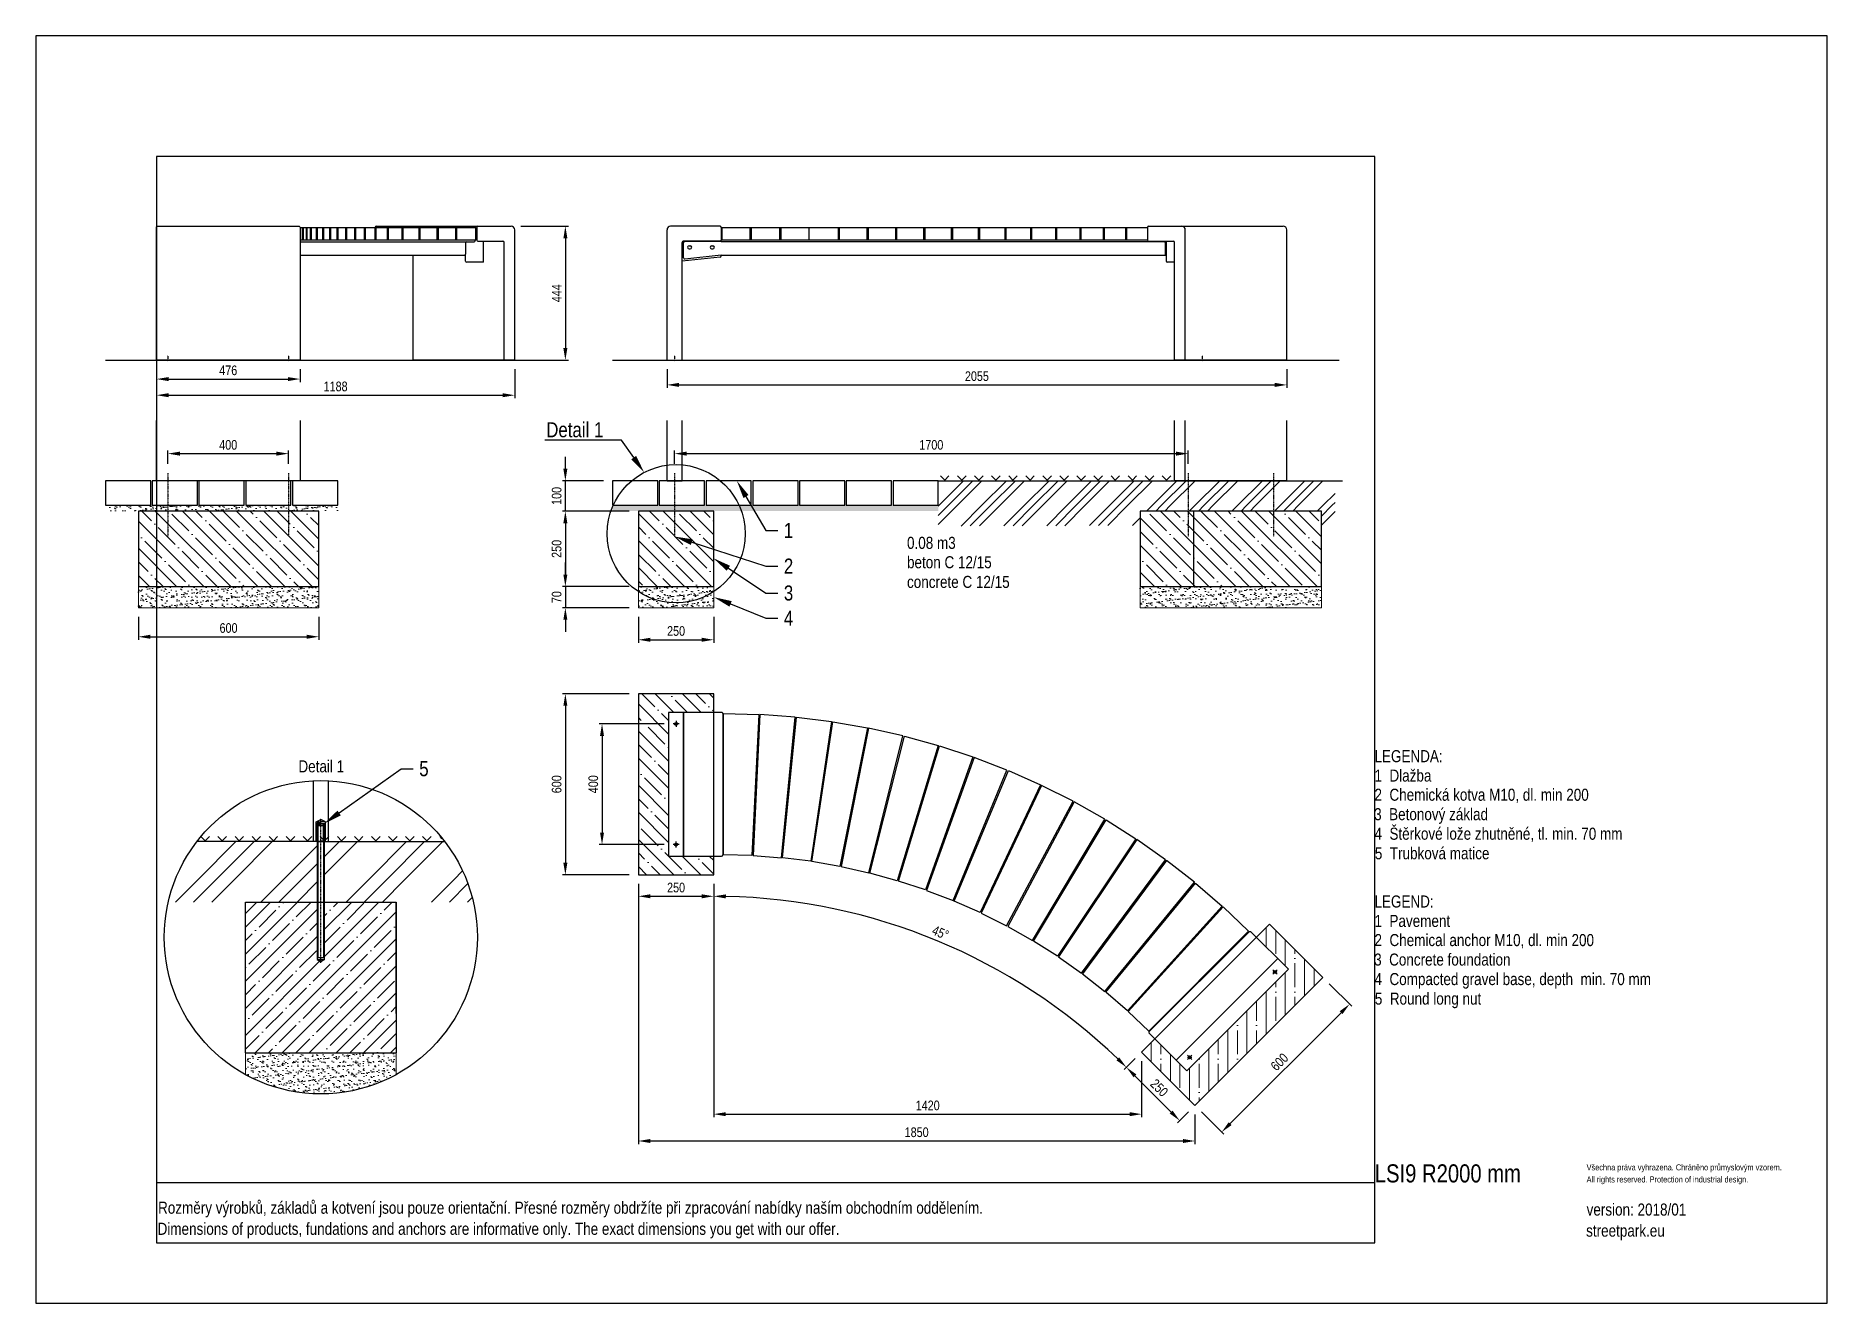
# Model space of a CAD drawing. Header units: millimetres. Extents: x 5064 to 11004, y 3085 to 7285.
import ezdxf
from ezdxf import colors
from ezdxf.entities.mleader import LeaderData, LeaderLine
from ezdxf.lldxf.tags import DXFTag
from ezdxf.math import Vec2, Vec3

# ---------------------------------------------------------------- set-up
doc = ezdxf.new("R2010")
doc.units = ezdxf.units.MM
doc.header["$LTSCALE"] = 0.3
doc.linetypes.add('DashDot', pattern=[15, 9, -3, 0, -3])
doc.layers.add('Nekreslit', color=6, linetype='Continuous', plot=False)
doc.layers.add('SRAFY', color=251, linetype='Continuous', lineweight=13)
doc.styles.add('SEACAD_Arial', font='arial.ttf', dxfattribs={"width": 0.8})
tags = doc.linetypes.add('CENTER2', pattern=[28.575, 19.05, -3.175, 3.175, -3.175]).pattern_tags.tags
tags[10:11] = [DXFTag(74, 4), DXFTag(75, 0), DXFTag(340, '0'), DXFTag(46, 0.0), DXFTag(50, 0.0), DXFTag(44, 0.0), DXFTag(45, 0.0)]
tags[8:9] = [DXFTag(74, 4), DXFTag(75, 0), DXFTag(340, '0'), DXFTag(46, 0.0), DXFTag(50, 0.0), DXFTag(44, 0.0), DXFTag(45, 0.0)]
tags[6:7] = [DXFTag(74, 4), DXFTag(75, 0), DXFTag(340, '0'), DXFTag(46, 0.0), DXFTag(50, 0.0), DXFTag(44, 0.0), DXFTag(45, 0.0)]
tags[4:5] = [DXFTag(74, 4), DXFTag(75, 0), DXFTag(340, '0'), DXFTag(46, 0.0), DXFTag(50, 0.0), DXFTag(44, 0.0), DXFTag(45, 0.0)]
tags = doc.linetypes.add('HIDDEN2', pattern=[4.7625, 3.175, -1.5875]).pattern_tags.tags
tags[6:7] = [DXFTag(74, 4), DXFTag(75, 0), DXFTag(340, '0'), DXFTag(46, 0.0), DXFTag(50, 0.0), DXFTag(44, 0.0), DXFTag(45, 0.0)]
tags[4:5] = [DXFTag(74, 4), DXFTag(75, 0), DXFTag(340, '0'), DXFTag(46, 0.0), DXFTag(50, 0.0), DXFTag(44, 0.0), DXFTag(45, 0.0)]
doc.dimstyles.new('ISO-25', dxfattribs={"dimtxt": 1.6, "dimasz": 2, "dimexe": 0.5, "dimexo": 1.5, "dimtad": 1, "dimdec": 0, "dimtxsty": 'SEACAD_Arial', "dimcen": 2, "dimadec": 0, "dimazin": 0, "dimtfac": 1, "dimtdec": 0, "dimtmove": 0, "dimatfit": 3, "dimfxl": 1, "dimarcsym": 0})
pattern_1 = [(37.5, (441.466, 200), (-0.800016, 24.47066), [0, -19.304, 0, -21.59, 0, -20.6375]), (7.5, (441.466, 200), (22.47616, 35.84126), [0, -10.414, 0, -17.399, 0, -6.6675]), (327.5, (425.845, 200), (39.54962, 0.07186), [0, -6.35, 0, -22.86, 0, -29.845]), (317.5, (425.845, 200), (38.17782, 11.14647), [0, -3.175, 0, -14.986, 0, -17.145])]

msp = doc.modelspace()

# ---------------------------------------------------------------- texts
at = {"style": 'SEACAD_Arial', "width": 0.8}
for s, height, p in [('0.08 m3', 40, (7953.2, 5585)), ('beton C 12/15', 40, (7953.2, 5520.8)), ('concrete C 12/15', 40, (7953.2, 5455.6)), ('LEGENDA:', 40, (9503.3, 4878.1)), ('1  Dlažba', 40, (9503.3, 4813.8)), ('2  Chemická kotva M10, dl. min 200', 40, (9503.3, 4750.3)), ('3  Betonový základ', 40, (9502.2, 4685.8)), ('4  Štěrkové lože zhutněné, tl. min. 70 mm', 40, (9503.3, 4621.1)), ('5  Trubková matice', 40, (9504.5, 4556.3)), ('LEGEND:', 40, (9503.3, 4396.4)), ('1  Pavement', 40, (9503.3, 4332.1)), ('2  Chemical anchor M10, dl. min 200', 40, (9503.3, 4268.6)), ('3  Concrete foundation', 40, (9502.2, 4204)), ('4  Compacted gravel base, depth  min. 70 mm', 40, (9503.3, 4139.3)), ('5  Round long nut', 40, (9504.5, 4074.6)), ('LSI9 R2000 mm ', 60, (9504.4, 3485.3)), ('Všechna práva vyhrazena. Chráněno průmyslovým vzorem.', 20, (10206.7, 3525.3)), ('All rights reserved. Protection of industrial design.', 20, (10206.7, 3485.3)), ('Rozměry výrobků, základů a kotvení jsou pouze orientační. Přesné rozměry obdržíte při zpracování nabídky naším obchodním oddělením.', 39.9982, (5469.8, 3381.6)), ('version: 2018/01', 40, (10206.7, 3375.5)), ('Dimensions of products, fundations and anchors are informative only. The exact dimensions you get with our offer.', 39.9982, (5468.2, 3311.7)), ('streetpark.eu', 40, (10205.1, 3305.6))]:
    msp.add_text(s, height=height, dxfattribs=at).set_placement(p)
at = {"insert": (5935.2, 4884.4), "char_height": 40, "attachment_point": 1, "style": 'SEACAD_Arial'}
msp.add_mtext_dynamic_manual_height_columns('Detail 1', width=226.121, gutter_width=200, heights=[0], dxfattribs=at)

# ---------------------------------------------------------------- blocks, each defined once
blk = doc.blocks.new('*D138')
at = {"color": 0, "lineweight": -2, "transparency": 16777216}
for p, q in [((7182.4, 5866.5), (7182.4, 5910.7)), ((7222.4, 5900.7), (8845.3, 5900.7)), ((8885.3, 5866.5), (8885.3, 5910.7))]:
    blk.add_line(p, q, dxfattribs=at)
at = {"color": 0, "transparency": 16777216}
for points in [[(7222.4, 5907.4), (7222.4, 5894), (7182.4, 5900.7)], [(8845.3, 5907.4), (8845.3, 5894), (8885.3, 5900.7)]]:
    blk.add_solid(points, dxfattribs=at)
at = {"layer": 'Defpoints', "color": 0, "transparency": 16777216}
for p in [(8885.3, 5900.7), (7182.4, 5836.5), (8885.3, 5836.5)]:
    blk.add_point(p, dxfattribs=at)
at = {"color": 0, "transparency": 16777216, "insert": (8033.8, 5929.6), "char_height": 32, "attachment_point": 5, "style": 'SEACAD_Arial'}
blk.add_mtext('1700', dxfattribs=at)
blk = doc.blocks.new('*D136')
at = {"color": 0, "lineweight": -2, "transparency": 16777216}
for p, q in [((7032.4, 5710.1), (6810.3, 5710.1)), ((6820.3, 5670.1), (6820.3, 5500.1)), ((7032.4, 5460.1), (6810.3, 5460.1))]:
    blk.add_line(p, q, dxfattribs=at)
at = {"color": 0, "transparency": 16777216}
for points in [[(6813.7, 5670.1), (6827, 5670.1), (6820.3, 5710.1)], [(6813.7, 5500.1), (6827, 5500.1), (6820.3, 5460.1)]]:
    blk.add_solid(points, dxfattribs=at)
at = {"layer": 'Defpoints', "color": 0, "transparency": 16777216}
for p in [(7062.4, 5710.1), (6820.3, 5460.1), (7062.4, 5460.1)]:
    blk.add_point(p, dxfattribs=at)
at = {"color": 0, "transparency": 16777216, "insert": (6791.5, 5585.1), "char_height": 32, "attachment_point": 5, "rotation": 90, "style": 'SEACAD_Arial'}
blk.add_mtext('250', dxfattribs=at)
blk = doc.blocks.new('*D137')
at = {"color": 0, "lineweight": -2, "transparency": 16777216}
for p, q in [((6820.3, 5500.1), (6820.3, 5540.1)), ((7032.4, 5460.1), (6810.3, 5460.1)), ((6820.3, 5460.1), (6820.3, 5390.1)), ((7032.4, 5390.1), (6810.3, 5390.1)), ((6820.3, 5350.1), (6820.3, 5310.1))]:
    blk.add_line(p, q, dxfattribs=at)
at = {"color": 0, "transparency": 16777216}
for points in [[(6813.7, 5500.1), (6827, 5500.1), (6820.3, 5460.1)], [(6813.7, 5350.1), (6827, 5350.1), (6820.3, 5390.1)]]:
    blk.add_solid(points, dxfattribs=at)
at = {"layer": 'Defpoints', "color": 0, "transparency": 16777216}
for p in [(7062.4, 5460.1), (6820.3, 5390.1), (7062.4, 5390.1)]:
    blk.add_point(p, dxfattribs=at)
at = {"color": 0, "transparency": 16777216, "insert": (6791.5, 5425.1), "char_height": 32, "attachment_point": 5, "rotation": 90, "style": 'SEACAD_Arial'}
blk.add_mtext('70', dxfattribs=at)
blk = doc.blocks.new('*D139')
at = {"color": 0, "lineweight": -2, "transparency": 16777216}
for p, q in [((5404.4, 5360.1), (5404.4, 5283.8)), ((6002.5, 5360.1), (6002.5, 5283.8)), ((5444.4, 5293.8), (5962.5, 5293.8))]:
    blk.add_line(p, q, dxfattribs=at)
at = {"color": 0, "transparency": 16777216}
for points in [[(5444.4, 5300.5), (5444.4, 5287.1), (5404.4, 5293.8)], [(5962.5, 5300.5), (5962.5, 5287.1), (6002.5, 5293.8)]]:
    blk.add_solid(points, dxfattribs=at)
at = {"layer": 'Defpoints', "color": 0, "transparency": 16777216}
for p in [(5404.4, 5390.1), (6002.5, 5390.1), (6002.5, 5293.8)]:
    blk.add_point(p, dxfattribs=at)
at = {"color": 0, "transparency": 16777216, "insert": (5703.5, 5322.6), "char_height": 32, "attachment_point": 5, "style": 'SEACAD_Arial'}
blk.add_mtext('600', dxfattribs=at)
blk = doc.blocks.new('*D140')
at = {"color": 0, "lineweight": -2, "transparency": 16777216}
for p, q in [((7062.4, 5360.1), (7062.4, 5273.8)), ((7312.4, 5360.1), (7312.4, 5273.8)), ((7102.4, 5283.8), (7272.4, 5283.8))]:
    blk.add_line(p, q, dxfattribs=at)
at = {"color": 0, "transparency": 16777216}
for points in [[(7102.4, 5290.5), (7102.4, 5277.1), (7062.4, 5283.8)], [(7272.4, 5290.5), (7272.4, 5277.1), (7312.4, 5283.8)]]:
    blk.add_solid(points, dxfattribs=at)
at = {"layer": 'Defpoints', "color": 0, "transparency": 16777216}
for p in [(7062.4, 5390.1), (7312.4, 5390.1), (7312.4, 5283.8)]:
    blk.add_point(p, dxfattribs=at)
at = {"color": 0, "transparency": 16777216, "insert": (7187.4, 5312.7), "char_height": 32, "attachment_point": 5, "style": 'SEACAD_Arial'}
blk.add_mtext('250', dxfattribs=at)
blk = doc.blocks.new('*D133')
at = {"color": 0, "lineweight": -2, "transparency": 16777216}
for p, q in [((6820.3, 5850.5), (6820.3, 5890.5)), ((6946.9, 5810.5), (6810.3, 5810.5)), ((6820.3, 5710.4), (6820.3, 5810.5)), ((7032.4, 5710.4), (6810.3, 5710.4)), ((6820.3, 5670.4), (6820.3, 5630.4))]:
    blk.add_line(p, q, dxfattribs=at)
at = {"color": 0, "transparency": 16777216}
for points in [[(6813.7, 5850.5), (6827, 5850.5), (6820.3, 5810.5)], [(6813.7, 5670.4), (6827, 5670.4), (6820.3, 5710.4)]]:
    blk.add_solid(points, dxfattribs=at)
at = {"layer": 'Defpoints', "color": 0, "transparency": 16777216}
for p in [(6820.3, 5810.5), (6976.9, 5810.5), (7062.4, 5710.4)]:
    blk.add_point(p, dxfattribs=at)
at = {"color": 0, "transparency": 16777216, "insert": (6791.5, 5760.5), "char_height": 32, "attachment_point": 5, "rotation": 90, "style": 'SEACAD_Arial'}
blk.add_mtext('100', dxfattribs=at)
blk = doc.blocks.new('*D134')
at = {"color": 0, "lineweight": -2, "transparency": 16777216}
for p, q in [((7157.4, 6180.4), (7157.4, 6118.5)), ((9212.7, 6180.5), (9212.7, 6118.5)), ((7197.4, 6128.5), (9172.7, 6128.5))]:
    blk.add_line(p, q, dxfattribs=at)
at = {"color": 0, "transparency": 16777216}
for points in [[(7197.4, 6135.2), (7197.4, 6121.8), (7157.4, 6128.5)], [(9172.7, 6135.2), (9172.7, 6121.8), (9212.7, 6128.5)]]:
    blk.add_solid(points, dxfattribs=at)
at = {"layer": 'Defpoints', "color": 0, "transparency": 16777216}
for p in [(7157.4, 6210.4), (9212.7, 6210.5), (9212.7, 6128.5)]:
    blk.add_point(p, dxfattribs=at)
at = {"color": 0, "transparency": 16777216, "insert": (8185, 6157.3), "char_height": 32, "attachment_point": 5, "style": 'SEACAD_Arial'}
blk.add_mtext('2055', dxfattribs=at)
blk = doc.blocks.new('*D143')
at = {"color": 0, "lineweight": -2, "transparency": 16777216}
for p, q in [((5502.4, 5866.4), (5502.4, 5910.7)), ((5542.4, 5900.7), (5862.4, 5900.7)), ((5902.4, 5866.4), (5902.4, 5910.7))]:
    blk.add_line(p, q, dxfattribs=at)
at = {"color": 0, "transparency": 16777216}
for points in [[(5542.4, 5907.4), (5542.4, 5894), (5502.4, 5900.7)], [(5862.4, 5907.4), (5862.4, 5894), (5902.4, 5900.7)]]:
    blk.add_solid(points, dxfattribs=at)
at = {"layer": 'Defpoints', "color": 0, "transparency": 16777216}
for p in [(5902.4, 5900.7), (5502.4, 5836.4), (5902.4, 5836.4)]:
    blk.add_point(p, dxfattribs=at)
at = {"color": 0, "transparency": 16777216, "insert": (5702.4, 5929.5), "char_height": 32, "attachment_point": 5, "style": 'SEACAD_Arial'}
blk.add_mtext('400', dxfattribs=at)
blk = doc.blocks.new('*D176')
at = {"color": 0, "lineweight": -2, "transparency": 16777216}
for p, q in [((5464.4, 6180.4), (5464.4, 6137.8)), ((5940.4, 6180.4), (5940.4, 6137.8)), ((5504.4, 6147.8), (5900.4, 6147.8))]:
    blk.add_line(p, q, dxfattribs=at)
at = {"color": 0, "transparency": 16777216}
for points in [[(5504.4, 6154.4), (5504.4, 6141.1), (5464.4, 6147.8)], [(5900.4, 6154.4), (5900.4, 6141.1), (5940.4, 6147.8)]]:
    blk.add_solid(points, dxfattribs=at)
at = {"layer": 'Defpoints', "color": 0, "transparency": 16777216}
for p in [(5464.4, 6210.4), (5940.4, 6210.4), (5940.4, 6147.8)]:
    blk.add_point(p, dxfattribs=at)
at = {"color": 0, "transparency": 16777216, "insert": (5702.4, 6176.6), "char_height": 32, "attachment_point": 5, "style": 'SEACAD_Arial'}
blk.add_mtext('476', dxfattribs=at)
blk = doc.blocks.new('*D177')
at = {"color": 0, "lineweight": -2, "transparency": 16777216}
for p, q in [((5464.4, 6180.4), (5464.4, 6084.3)), ((6652.4, 6180.4), (6652.4, 6084.3)), ((5504.4, 6094.3), (6612.4, 6094.3))]:
    blk.add_line(p, q, dxfattribs=at)
at = {"color": 0, "transparency": 16777216}
for points in [[(5504.4, 6101), (5504.4, 6087.7), (5464.4, 6094.3)], [(6612.4, 6101), (6612.4, 6087.7), (6652.4, 6094.3)]]:
    blk.add_solid(points, dxfattribs=at)
at = {"layer": 'Defpoints', "color": 0, "transparency": 16777216}
for p in [(5464.4, 6210.4), (6652.4, 6210.4), (6652.4, 6094.3)]:
    blk.add_point(p, dxfattribs=at)
at = {"color": 0, "transparency": 16777216, "insert": (6058.4, 6123.2), "char_height": 32, "attachment_point": 5, "style": 'SEACAD_Arial'}
blk.add_mtext('1188', dxfattribs=at)
blk = doc.blocks.new('*D178')
at = {"color": 0, "lineweight": -2, "transparency": 16777216}
for p, q in [((6673, 6654.1), (6830.3, 6654.1)), ((6820.3, 6614.1), (6820.3, 6250.4)), ((6682.4, 6210.4), (6830.3, 6210.4))]:
    blk.add_line(p, q, dxfattribs=at)
at = {"color": 0, "transparency": 16777216}
for points in [[(6813.7, 6614.1), (6827, 6614.1), (6820.3, 6654.1)], [(6813.7, 6250.4), (6827, 6250.4), (6820.3, 6210.4)]]:
    blk.add_solid(points, dxfattribs=at)
at = {"layer": 'Defpoints', "color": 0, "transparency": 16777216}
for p in [(6643, 6654.1), (6652.4, 6210.4), (6820.3, 6210.4)]:
    blk.add_point(p, dxfattribs=at)
at = {"color": 0, "transparency": 16777216, "insert": (6791.8, 6432.3), "char_height": 32, "attachment_point": 5, "rotation": 90, "style": 'SEACAD_Arial'}
blk.add_mtext('444', dxfattribs=at)
blk = doc.blocks.new('*D179')
at = {"color": 0, "lineweight": -2, "transparency": 16777216}
for p, q in [((7312.4, 4475), (7312.4, 4423.7)), ((8710, 3896.1), (8673.7, 3859.8))]:
    blk.add_line(p, q, dxfattribs=at)
blk.add_arc((7312.4, 2498.6), 1935.1, 46.18438, 88.81563, dxfattribs=at)
at = {"color": 0, "transparency": 16777216}
for points in [[(7352.4, 4426.6), (7352.5, 4439.9), (7312.4, 4433.7)], [(8656.8, 3899.6), (8647.5, 3890.1), (8680.8, 3866.9)]]:
    blk.add_solid(points, dxfattribs=at)
at = {"layer": 'Defpoints', "color": 0, "transparency": 16777216}
for p in [(7312.4, 5105), (7312.4, 4505), (9155.5, 4341.6), (8280, 4174.4), (8731.2, 3917.3)]:
    blk.add_point(p, dxfattribs=at)
at = {"color": 0, "transparency": 16777216, "insert": (8064, 4312.9), "char_height": 32, "attachment_point": 5, "rotation": 337.50001, "style": 'SEACAD_Arial'}
blk.add_mtext('45°', dxfattribs=at)
blk = doc.blocks.new('*D181')
at = {"color": 0, "lineweight": -2, "transparency": 16777216}
for p, q in [((7062.4, 4475), (7062.4, 4423.7)), ((7312.4, 4475), (7312.4, 4423.7)), ((7102.4, 4433.7), (7272.4, 4433.7))]:
    blk.add_line(p, q, dxfattribs=at)
at = {"color": 0, "transparency": 16777216}
for points in [[(7102.4, 4440.3), (7102.4, 4427), (7062.4, 4433.7)], [(7272.4, 4440.3), (7272.4, 4427), (7312.4, 4433.7)]]:
    blk.add_solid(points, dxfattribs=at)
at = {"layer": 'Defpoints', "color": 0, "transparency": 16777216}
for p in [(7062.4, 4505), (7312.4, 4505), (7312.4, 4433.7)]:
    blk.add_point(p, dxfattribs=at)
at = {"color": 0, "transparency": 16777216, "insert": (7187.4, 4462.5), "char_height": 32, "attachment_point": 5, "style": 'SEACAD_Arial'}
blk.add_mtext('250', dxfattribs=at)
blk = doc.blocks.new('*D182')
at = {"color": 0, "lineweight": -2, "transparency": 16777216}
for p, q in [((8710, 3896.1), (8673.7, 3859.8)), ((8709, 3838.6), (8829.2, 3718.4)), ((8886.8, 3719.3), (8850.5, 3683))]:
    blk.add_line(p, q, dxfattribs=at)
at = {"color": 0, "transparency": 16777216}
for points in [[(8713.8, 3843.3), (8704.3, 3833.9), (8680.8, 3866.9)], [(8834, 3723.1), (8824.5, 3713.7), (8857.5, 3690.1)]]:
    blk.add_solid(points, dxfattribs=at)
at = {"layer": 'Defpoints', "color": 0, "transparency": 16777216}
for p in [(8731.2, 3917.3), (8857.5, 3690.1), (8908, 3740.5)]:
    blk.add_point(p, dxfattribs=at)
at = {"color": 0, "transparency": 16777216, "insert": (8789.5, 3798.9), "char_height": 32, "attachment_point": 5, "rotation": 315.00001, "style": 'SEACAD_Arial'}
blk.add_mtext('250', dxfattribs=at)
blk = doc.blocks.new('*D183')
at = {"color": 0, "lineweight": -2, "transparency": 16777216}
for p, q in [((7062.4, 4475), (7062.4, 3612.7)), ((8908, 3710.5), (8908, 3612.7)), ((7102.4, 3622.7), (8868, 3622.7))]:
    blk.add_line(p, q, dxfattribs=at)
at = {"color": 0, "transparency": 16777216}
for points in [[(7102.4, 3629.4), (7102.4, 3616), (7062.4, 3622.7)], [(8868, 3629.4), (8868, 3616), (8908, 3622.7)]]:
    blk.add_solid(points, dxfattribs=at)
at = {"layer": 'Defpoints', "color": 0, "transparency": 16777216}
for p in [(7062.4, 4505), (8908, 3740.5), (8908, 3622.7)]:
    blk.add_point(p, dxfattribs=at)
at = {"color": 0, "transparency": 16777216, "insert": (7985.2, 3651.5), "char_height": 32, "attachment_point": 5, "style": 'SEACAD_Arial'}
blk.add_mtext('1850', dxfattribs=at)
blk = doc.blocks.new('*D184')
at = {"color": 0, "lineweight": -2, "transparency": 16777216}
for p, q in [((7312.4, 4475), (7312.4, 3701.6)), ((8731.2, 3887.3), (8731.2, 3701.6)), ((7352.4, 3711.6), (8691.2, 3711.6))]:
    blk.add_line(p, q, dxfattribs=at)
at = {"color": 0, "transparency": 16777216}
for points in [[(7352.4, 3718.2), (7352.4, 3704.9), (7312.4, 3711.6)], [(8691.2, 3718.2), (8691.2, 3704.9), (8731.2, 3711.6)]]:
    blk.add_solid(points, dxfattribs=at)
at = {"layer": 'Defpoints', "color": 0, "transparency": 16777216}
for p in [(7312.4, 4505), (8731.2, 3917.3), (8731.2, 3711.6)]:
    blk.add_point(p, dxfattribs=at)
at = {"color": 0, "transparency": 16777216, "insert": (8021.8, 3740.4), "char_height": 32, "attachment_point": 5, "style": 'SEACAD_Arial'}
blk.add_mtext('1420', dxfattribs=at)
blk = doc.blocks.new('*D185')
at = {"color": 0, "lineweight": -2, "transparency": 16777216}
for p, q in [((9353.4, 4143.6), (9427.9, 4069.2)), ((9024.8, 3680.2), (9392.5, 4047.9)), ((8929.2, 3719.3), (9003.6, 3644.9))]:
    blk.add_line(p, q, dxfattribs=at)
at = {"color": 0, "transparency": 16777216}
for points in [[(9387.8, 4052.7), (9397.2, 4043.2), (9420.8, 4076.2)], [(9020.1, 3685), (9029.5, 3675.5), (8996.5, 3652)]]:
    blk.add_solid(points, dxfattribs=at)
at = {"layer": 'Defpoints', "color": 0, "transparency": 16777216}
for p in [(9332.2, 4164.8), (9420.8, 4076.2), (8908, 3740.5)]:
    blk.add_point(p, dxfattribs=at)
at = {"color": 0, "transparency": 16777216, "insert": (9188.3, 3884.5), "char_height": 32, "attachment_point": 5, "rotation": 45.00001, "style": 'SEACAD_Arial'}
blk.add_mtext('600', dxfattribs=at)
blk = doc.blocks.new('*D186')
at = {"color": 0, "lineweight": -2, "transparency": 16777216}
for p, q in [((7032.4, 5105), (6810.3, 5105)), ((6820.3, 5065), (6820.3, 4545)), ((7032.4, 4505), (6810.3, 4505))]:
    blk.add_line(p, q, dxfattribs=at)
at = {"color": 0, "transparency": 16777216}
for points in [[(6813.7, 5065), (6827, 5065), (6820.3, 5105)], [(6813.7, 4545), (6827, 4545), (6820.3, 4505)]]:
    blk.add_solid(points, dxfattribs=at)
at = {"layer": 'Defpoints', "color": 0, "transparency": 16777216}
for p in [(7062.4, 5105), (6820.3, 4505), (7062.4, 4505)]:
    blk.add_point(p, dxfattribs=at)
at = {"color": 0, "transparency": 16777216, "insert": (6791.5, 4805), "char_height": 32, "attachment_point": 5, "rotation": 90, "style": 'SEACAD_Arial'}
blk.add_mtext('600', dxfattribs=at)
blk = doc.blocks.new('*D187')
at = {"color": 0, "lineweight": -2, "transparency": 16777216}
for p, q in [((7147.4, 5005), (6931.9, 5005)), ((6941.9, 4965), (6941.9, 4645)), ((7147.4, 4605), (6931.9, 4605))]:
    blk.add_line(p, q, dxfattribs=at)
at = {"color": 0, "transparency": 16777216}
for points in [[(6935.2, 4965), (6948.5, 4965), (6941.9, 5005)], [(6935.2, 4645), (6948.5, 4645), (6941.9, 4605)]]:
    blk.add_solid(points, dxfattribs=at)
at = {"layer": 'Defpoints', "color": 0, "transparency": 16777216}
for p in [(7177.4, 5005), (6941.9, 4605), (7177.4, 4605)]:
    blk.add_point(p, dxfattribs=at)
at = {"color": 0, "transparency": 16777216, "insert": (6913, 4805), "char_height": 32, "attachment_point": 5, "rotation": 90, "style": 'SEACAD_Arial'}
blk.add_mtext('400', dxfattribs=at)

# ---------------------------------------------------------------- dimensions: what is measured, and where the dimension line sits
for base, p1, p2, picture, middle in [((6820.3, 6210.4), (6643, 6654.1), (6652.4, 6210.4), '*D178', (6791.8, 6432.3)), ((6820.3, 5810.5), (7062.4, 5710.4), (6976.9, 5810.5), '*D133', (6791.5, 5760.5))]:
    dim = msp.add_linear_dim(base=base, p1=p1, p2=p2, angle=90, dimstyle='ISO-25')
    dim.commit()
    dim.dimension.update_dxf_attribs({"geometry": picture, "text_midpoint": middle})
for base, p1, p2, picture, middle in [((5940.4, 6147.8), (5464.4, 6210.4), (5940.4, 6210.4), '*D176', (5702.4, 6176.6)), ((6652.4, 6094.3), (5464.4, 6210.4), (6652.4, 6210.4), '*D177', (6058.4, 6123.2)), ((9212.7, 6128.5), (7157.4, 6210.4), (9212.7, 6210.5), '*D134', (8185, 6157.3)), ((7312.4, 4433.7), (7062.4, 4505), (7312.4, 4505), '*D181', (7187.4, 4462.5))]:
    dim = msp.add_linear_dim(base=base, p1=p1, p2=p2, dimstyle='ISO-25')
    dim.commit()
    dim.dimension.update_dxf_attribs({"geometry": picture, "text_midpoint": middle})
dim = msp.add_linear_dim(base=(5902.4, 5900.7), p1=(5502.4, 5836.4), p2=(5902.4, 5836.4), dimstyle='ISO-25', override={"dimrnd": 10})
dim.commit()
dim.dimension.update_dxf_attribs({"geometry": '*D143', "text_midpoint": (5702.4, 5900.7), "dimtype": 160})
for base, p1, p2, override, picture, middle in [((8885.3, 5900.7), (7182.4, 5836.5), (8885.3, 5836.5), {"dimscale": 0, "dimrnd": 10}, '*D138', (8033.8, 5929.6)), ((6002.5, 5293.8), (5404.4, 5390.1), (6002.5, 5390.1), {"dimscale": 0, "dimrnd": 10, "dimtix": 0, "dimtofl": 1, "dimtmove": 0, "dimatfit": 3}, '*D139', (5703.5, 5322.6)), ((7312.4, 5283.8), (7062.4, 5390.1), (7312.4, 5390.1), {"dimscale": 0, "dimtix": 0, "dimtofl": 1, "dimtmove": 0, "dimatfit": 3}, '*D140', (7187.4, 5312.7)), ((8908, 3622.7), (7062.4, 4505), (8908, 3740.5), {"dimrnd": 10}, '*D183', (7985.2, 3651.5)), ((8731.2, 3711.6), (7312.4, 4505), (8731.2, 3917.3), {"dimrnd": 10}, '*D184', (8021.8, 3740.4))]:
    dim = msp.add_linear_dim(base=base, p1=p1, p2=p2, dimstyle='ISO-25', override=override)
    dim.commit()
    dim.dimension.update_dxf_attribs({"geometry": picture, "text_midpoint": middle})
for base, p1, p2, override, picture, middle in [((6820.3, 5460.1), (7062.4, 5710.1), (7062.4, 5460.1), {"dimscale": 0}, '*D136', (6791.5, 5585.1)), ((6820.3, 5390.1), (7062.4, 5460.1), (7062.4, 5390.1), {"dimscale": 0, "dimtmove": 1}, '*D137', (6791.5, 5425.1))]:
    dim = msp.add_linear_dim(base=base, p1=p1, p2=p2, angle=90, dimstyle='ISO-25', override=override)
    dim.commit()
    dim.dimension.update_dxf_attribs({"geometry": picture, "text_midpoint": middle})
for p1, p2, distance, picture, middle in [((7062.4, 5105), (7062.4, 4505), -242.1, '*D186', (6791.5, 4805)), ((7177.4, 5005), (7177.4, 4605), -235.6, '*D187', (6913, 4805)), ((8908, 3740.5), (9332.2, 4164.8), -125.3, '*D185', (9188.3, 3884.5)), ((8731.2, 3917.3), (8908, 3740.5), -71.3, '*D182', (8789.5, 3798.9))]:
    dim = msp.add_aligned_dim(p1=p1, p2=p2, distance=distance, dimstyle='ISO-25')
    dim.commit()
    dim.dimension.update_dxf_attribs({"geometry": picture, "text_midpoint": middle})
dim = msp.add_angular_dim_2l(base=(8280, 4174.4), line1=((8731.2, 3917.3), (9155.5, 4341.6)), line2=((7312.4, 4505), (7312.4, 5105)), dimstyle='ISO-25', override={"dimscale": 0})
dim.commit()
dim.dimension.update_dxf_attribs({"geometry": '*D179', "text_midpoint": (8064, 4312.9)})

# ---------------------------------------------------------------- hatches: boundary and pattern name
at = {"layer": 'SRAFY'}
h = msp.add_hatch(dxfattribs=at)
h.set_pattern_fill('TERACO', color=256, scale=20)
h.set_pattern_definition([(45, (441.466, 495.79), (-28.28427, 28.28427), [20, -20]), (135, (498.035, 495.79), (-28.28427, -28.28427), [20, -20])])
h.paths.add_polyline_path([(8056.9, 5810.4), (8056.9, 5833.5), (8831.9, 5833.5), (8831.9, 5810.5)])
h = msp.add_hatch(dxfattribs=at)
h.set_pattern_fill('GOST_GROUND', color=256, scale=10)
h.set_pattern_definition([(45, (705.12, 495.79), (141.4214, -9e-15), [200]), (45, (735.12, 495.79), (141.4214, -9e-15), [200]), (45, (765.12, 495.79), (141.4214, -9e-15), [200])])
h.paths.add_polyline_path([(8726.2, 5662.8), (8056.7, 5660.5), (8057.1, 5808), (9372.4, 5810.4), (9372.4, 5663), (9327.2, 5663), (9327.2, 5710.1), (8726.2, 5710.1)])
h = msp.add_hatch(dxfattribs=at)
h.set_pattern_fill('AR-SAND', color=256, scale=0.5)
h.set_pattern_definition([(37.5, (-1240, 495.79), (-0.800016, 24.47066), [0, -19.304, 0, -21.59, 0, -20.6375]), (7.5, (-1240, 495.79), (22.47616, 35.84126), [0, -10.414, 0, -17.399, 0, -6.6675]), (327.5, (-1255.62, 495.79), (39.54962, 0.07186), [0, -6.35, 0, -22.86, 0, -29.845]), (317.5, (-1255.62, 495.79), (38.17782, 11.14647), [0, -3.175, 0, -14.986, 0, -17.145])])
h.paths.add_polyline_path([(5295.4, 5730.4), (5295.4, 5710.5), (5326, 5710.4), (5446, 5710.3), (5446, 5730.4)])
h.paths.add_polyline_path([(6065.5, 5710.1), (6065.5, 5730.4), (5446, 5730.4), (5446, 5710.3), (5576, 5710.1)])
h = msp.add_hatch(dxfattribs=at)
h.set_pattern_fill('ANSI35', color=256, scale=10, angle=90)
h.set_pattern_definition([(135, (15, 200), (-44.9013, -44.9013), []), (135, (15, 244.9), (-44.9013, -44.9013), [79.375, -15.875, 0, -15.875])])
h.paths.add_polyline_path([(6002.5, 5710.1), (5479.4, 5710.4), (5479.4, 5460.1), (6002.5, 5460.1)])
h.paths.add_polyline_path([(5479.4, 5710.4), (5404.4, 5710.4), (5404.4, 5460.1), (5452.4, 5460.1, 2.414211), (5452.4, 5460.1, 0.414214), (5452.4, 5460.1), (5479.4, 5460.1)])
h = msp.add_hatch(dxfattribs=at)
h.set_pattern_fill('AR-SAND', color=256, scale=0.5)
h.set_pattern_definition([(37.5, (441.466, 495.79), (-0.800016, 24.47066), [0, -19.304, 0, -21.59, 0, -20.6375]), (7.5, (441.466, 495.79), (22.47616, 35.84126), [0, -10.414, 0, -17.399, 0, -6.6675]), (327.5, (425.845, 495.79), (39.54962, 0.07186), [0, -6.35, 0, -22.86, 0, -29.845]), (317.5, (425.845, 495.79), (38.17782, 11.14647), [0, -3.175, 0, -14.986, 0, -17.145])])
h.paths.add_polyline_path([(6976.9, 5730.4), (6976.9, 5710.5), (7007.4, 5710.4), (7127.4, 5710.3), (7127.4, 5730.4)])
h.paths.add_polyline_path([(8056.9, 5710.1), (8056.9, 5730.4), (7127.4, 5730.4), (7127.4, 5710.3), (7257.4, 5710.1)])
h = msp.add_hatch(dxfattribs=at)
h.set_pattern_fill('ANSI35', color=256, scale=10, angle=90)
h.set_pattern_definition([(135, (441.466, 200), (-44.9013, -44.9013), []), (135, (441.466, 244.9), (-44.9013, -44.9013), [79.375, -15.875, 0, -15.875])])
h.paths.add_polyline_path([(7062.4, 5710.4), (7062.4, 5460.1), (7312.4, 5460.1), (7312.4, 5710.1)])
h = msp.add_hatch(dxfattribs=at)
h.set_pattern_fill('ANSI35', color=256, scale=10, angle=90)
h.set_pattern_definition([(135, (743.12, 200.01), (-44.9013, -44.9013), []), (135, (743.12, 244.91), (-44.9013, -44.9013), [79.375, -15.875, 0, -15.875])])
h.paths.add_polyline_path([(9327.2, 5710.1), (8726.2, 5710.1), (8726.2, 5460.1), (9327.2, 5460.1)])
h = msp.add_hatch(dxfattribs=at)
h.set_pattern_fill('AR-SAND', color=256, scale=0.5)
h.set_pattern_definition([(37.5, (15, 200), (-0.800016, 24.47066), [0, -19.304, 0, -21.59, 0, -20.6375]), (7.5, (15, 200), (22.47616, 35.84126), [0, -10.414, 0, -17.399, 0, -6.6675]), (327.5, (-0.62, 200), (39.54962, 0.07186), [0, -6.35, 0, -22.86, 0, -29.845]), (317.5, (-0.62, 200), (38.17782, 11.14647), [0, -3.175, 0, -14.986, 0, -17.145])])
h.paths.add_polyline_path([(6002.5, 5390.1), (6002.5, 5460.1), (5404.4, 5460.1), (5404.4, 5390.1)])
h = msp.add_hatch(dxfattribs=at)
h.set_pattern_fill('AR-SAND', color=256, scale=0.5)
h.set_pattern_definition(pattern_1)
h.paths.add_polyline_path([(7312.4, 5460.1), (7062.4, 5460.1), (7062.4, 5390.1), (7312.4, 5390.1)])
h = msp.add_hatch(dxfattribs=at)
h.set_pattern_fill('AR-SAND', color=256, scale=0.5)
h.set_pattern_definition(pattern_1)
h.paths.add_polyline_path([(8726.2, 5460.1), (9327.2, 5460.1), (9327.2, 5390.1), (8726.2, 5390.1)])
h = msp.add_hatch(dxfattribs=at)
h.set_pattern_fill('ANSI35', color=256, scale=10, angle=90)
h.set_pattern_definition([(135, (0, 100), (-44.9013, -44.9013), []), (135, (3e-15, 144.9), (-44.9013, -44.9013), [79.375, -15.875, 0, -15.875])])
h.paths.add_polyline_path([(7312.4, 5105), (7062.4, 5105), (7062.4, 4505), (7312.4, 4505), (7312.4, 4567), (7162.4, 4567), (7162.4, 5043), (7212.4, 5043), (7312.4, 5043)])
h = msp.add_hatch(dxfattribs=at)
h.set_pattern_fill('TERACO', color=256, scale=20)
h.set_pattern_definition([(45, (-2237.18, -699.72), (-28.28427, 28.28427), [20, -20]), (135, (-2180.613, -699.72), (-28.28427, -28.28427), [20, -20])])
h.paths.add_polyline_path([(5607.6, 4614.9), (5607.6, 4638), (6411.2, 4638), (6411.2, 4614.9)])
h = msp.add_hatch(dxfattribs=at)
h.set_pattern_fill('ANSI31', color=256, scale=0.5)
h.paths.add_polyline_path([(6019.4, 4674.9), (6017.8, 4673.3), (6017.8, 4669.1), (6017.8, 4669.1), (6019.4, 4667.5)])
h.paths.add_polyline_path([(6001, 4673.3), (5999.4, 4674.9), (5999.4, 4667.5), (6001, 4669.1)])
h.paths.add_polyline_path([(5999.4, 4674.9), (5997.4, 4674.9), (5995.3, 4672.8), (5995.3, 4617.1), (5997.4, 4614.9), (5999.4, 4614.9), (5999.4, 4667.5)])
h.paths.add_polyline_path([(6023.5, 4672.8), (6021.4, 4674.9), (6019.4, 4674.9), (6019.4, 4667.5), (6019.4, 4667.5), (6019.4, 4614.9), (6021.4, 4614.9), (6023.5, 4617.1)])
h = msp.add_hatch(dxfattribs=at)
h.set_pattern_fill('GOST_GROUND', color=256, scale=20)
h.set_pattern_definition([(45, (-1469.58, 245.79), (282.8427, -2e-14), [400]), (45, (-1409.58, 245.79), (282.8427, -2e-14), [400]), (45, (-1349.58, 245.79), (282.8427, -2e-14), [400])])
h.paths.add_polyline_path([(5999.4, 4615), (5977.4, 4615), (5598.5, 4615, 0.107975), (5503.6, 4414.7), (5759.4, 4414.7), (5999.4, 4414.7)])
h.paths.add_polyline_path([(6420.3, 4615), (6041.4, 4615), (6019.4, 4615), (6019.4, 4414.7), (6259.4, 4414.7), (6515.2, 4414.7, 0.107975)])
h = msp.add_hatch(dxfattribs=at)
h.set_pattern_fill('ANSI35', color=256, scale=10, angle=0.00001)
h.set_pattern_definition([(45, (-1469.58, 245.79), (-44.9013, 44.90127), []), (45, (-1424.68, 245.79), (-44.9013, 44.90127), [79.375, -15.875, 0, -15.875])])
h.paths.add_polyline_path([(6259.4, 4414.7), (6019.4, 4414.7), (6019.4, 4223.7), (5999.4, 4223.7), (5999.4, 4414.7), (5759.4, 4414.7), (5759.4, 3914.7), (6259.4, 3914.7)])
h = msp.add_hatch(dxfattribs=at)
h.set_pattern_fill('ANSI35', color=256, scale=10, angle=45)
h.set_pattern_definition([(90, (0, 100), (-63.5, 1e-14), []), (90, (31.75, 131.75), (-63.5, 1e-14), [79.375, -15.875, 0, -15.875])])
h.paths.add_polyline_path([(9332.2, 4164.8), (9155.5, 4341.6), (9111.6, 4297.7), (9182.3, 4227), (9182.3, 4227), (9217.7, 4191.7), (8881.1, 3855.1), (8775, 3961.2), (8731.2, 3917.3), (8908, 3740.5)])
h = msp.add_hatch(dxfattribs=at)
h.set_pattern_fill('AR-SAND', color=256, scale=0.5, angle=0.00001)
h.set_pattern_definition([(37.5, (-1469.582, 245.79), (-0.80002, 24.47066), [0, -19.304, 0, -21.59, 0, -20.6375]), (7.5, (-1469.582, 245.79), (22.47616, 35.84126), [0, -10.414, 0, -17.399, 0, -6.6675]), (327.5, (-1485.203, 245.79), (39.54962, 0.071866), [0, -6.35, 0, -22.86, 0, -29.845]), (317.5, (-1485.203, 245.79), (38.17782, 11.14647), [0, -3.175, 0, -14.986, 0, -17.145])])
h.paths.add_polyline_path([(5759.4, 3914.7), (5759.4, 3842.8, 0.256659), (6259.4, 3842.8), (6259.4, 3914.7)])

# ---------------------------------------------------------------- linework, layer by layer
for p, q in [((6194, 6654.4), (6640.4, 6654.4)), ((7333.4, 6654.4), (7169.4, 6654.4)), ((8754.2, 6654.4), (9200.7, 6654.4)), ((5940.4, 6650.4), (6523.6, 6650.4)), ((5940.4, 6602.8), (6518.3, 6602.8)), ((5949.1, 6608.4), (5949.1, 6650.4)), ((5952, 6608.4), (5952, 6650.4)), ((5961.4, 6608.4), (5961.4, 6650.4)), ((5964.5, 6608.4), (5964.5, 6650.4)), ((5975.2, 6608.4), (5975.2, 6650.4)), ((5978.1, 6608.4), (5978.1, 6650.4)), ((5995.3, 6608.4), (5995.3, 6650.4)), ((5998.4, 6608.4), (5998.4, 6650.4)), ((6016.5, 6608.4), (6016.5, 6650.4)), ((6019.6, 6608.4), (6019.6, 6650.4)), ((6039.3, 6608.4), (6039.3, 6650.4)), ((6042.4, 6608.4), (6042.4, 6650.4)), ((6063.8, 6608.4), (6063.8, 6650.4)), ((6066.9, 6608.4), (6066.9, 6650.4)), ((6092.3, 6608.4), (6092.3, 6650.4)), ((6095.6, 6608.4), (6095.6, 6650.4)), ((6122.5, 6608.4), (6122.5, 6650.4)), ((6125.7, 6608.4), (6125.7, 6650.4)), ((6154, 6608.4), (6154, 6650.4)), ((6157.3, 6608.4), (6157.3, 6650.4)), ((6189.4, 6608.4), (6189.4, 6650.4)), ((6192.7, 6608.4), (6192.7, 6650.4)), ((6230.9, 6608.4), (6230.9, 6650.4)), ((6234.4, 6608.4), (6234.4, 6650.4)), ((6278.8, 6608.4), (6278.8, 6650.4)), ((6282.2, 6608.4), (6282.2, 6650.4)), ((6335.8, 6608.4), (6335.8, 6650.4)), ((6339.3, 6608.4), (6339.3, 6650.4)), ((6395.6, 6608.4), (6395.6, 6650.4)), ((6399.1, 6608.4), (6399.1, 6650.4)), ((6456.9, 6608.4), (6456.9, 6650.4)), ((6460.4, 6608.4), (6460.4, 6650.4)), ((6489.2, 6599.8), (6489.2, 6561.4)), ((6521.3, 6605.8), (6521.3, 6608.4)), ((6523.6, 6608.4), (6523.6, 6650.4)), ((6526.5, 6650.4), (6526.5, 6608.4)), ((6530.5, 6604.4), (6613.1, 6604.4)), ((6548.4, 6534.7), (6548.4, 6604.4)), ((6617.1, 6210.4), (6617.1, 6600.4)), ((6652.4, 6210.4), (6652.4, 6642.4)), ((7157.4, 6210.5), (7157.4, 6642.4)), ((7207.4, 6210.5), (7207.4, 6600.4)), ((7333.4, 6604.4), (7211.4, 6604.4)), ((7212.4, 6549.7), (7212.4, 6599.4)), ((7337.4, 6603.4), (7216.4, 6603.4)), ((7337.4, 6650.4), (7337.4, 6608.4)), ((7337.4, 6603.4), (7337.4, 6608.4)), ((8750.2, 6608.4), (7337.4, 6608.4)), ((7337.4, 6603.4), (8805.9, 6603.4)), ((7339.4, 6650.4), (8750.2, 6650.4)), ((7339.4, 6650.4), (7339.4, 6608.4)), ((7433.5, 6608.4), (7433.5, 6650.4)), ((7437.5, 6608.4), (7437.5, 6650.4)), ((7531.5, 6608.4), (7531.5, 6650.4)), ((7535.4, 6608.4), (7535.4, 6650.4)), ((7628.9, 6608.4), (7628.9, 6650.4)), ((7725.6, 6608.4), (7725.6, 6650.4)), ((7729.6, 6608.4), (7729.6, 6650.4)), ((7821.4, 6608.4), (7821.4, 6650.4)), ((7825.3, 6608.4), (7825.3, 6650.4)), ((7916.1, 6608.4), (7916.1, 6650.4)), ((7919.9, 6608.4), (7919.9, 6650.4)), ((8009.3, 6608.4), (8009.3, 6650.4)), ((8013.1, 6608.4), (8013.1, 6650.4)), ((8100.9, 6608.4), (8100.9, 6650.4)), ((8104.6, 6608.4), (8104.6, 6650.4)), ((8190.7, 6608.4), (8190.7, 6650.4)), ((8194.3, 6608.4), (8194.3, 6650.4)), ((8278.4, 6608.4), (8278.4, 6650.4)), ((8282, 6608.4), (8282, 6650.4)), ((8363.9, 6608.4), (8363.9, 6650.4)), ((8367.3, 6608.4), (8367.3, 6650.4)), ((8446.9, 6608.4), (8446.9, 6650.4)), ((8450.2, 6608.4), (8450.2, 6650.4)), ((8527.2, 6608.4), (8527.2, 6650.4)), ((8530.4, 6608.4), (8530.4, 6650.4)), ((8604.6, 6608.4), (8604.6, 6650.4)), ((8607.7, 6608.4), (8607.7, 6650.4)), ((8679, 6608.4), (8679, 6650.4)), ((8682, 6608.4), (8682, 6650.4)), ((8750.2, 6650.4), (8750.2, 6608.4)), ((8754.2, 6604.4), (8836.7, 6604.4)), ((8808.9, 6600.4), (8808.9, 6561.4)), ((8812.4, 6604.4), (8812.4, 6558.4)), ((8840.7, 6210.5), (8840.7, 6600.4)), ((8876.1, 6210.5), (8876.1, 6642.4)), ((9212.7, 6210.5), (9212.7, 6642.4)), ((5940.4, 6558.4), (6486.2, 6558.4)), ((6315.8, 6210.4), (6315.8, 6558.4)), ((6489.2, 6538.7), (6489.2, 6561.4)), ((6548.4, 6534.7), (6493.2, 6534.7)), ((7333.8, 6552), (7207.4, 6538.7)), ((7337.4, 6558.4), (7216.8, 6545.7)), ((7230.4, 6589.4), (7234.4, 6589.4)), ((7230.4, 6579.4), (7234.4, 6579.4)), ((7305.4, 6589.4), (7309.4, 6589.4)), ((7305.4, 6579.4), (7309.4, 6579.4)), ((7337.4, 6558.4), (8777.4, 6558.4)), ((7337.4, 6558.4), (8811.9, 6558.4)), ((7337.4, 6558.4), (7337.4, 6555.9)), ((8812.4, 6558.4), (8811.9, 6558.4)), ((8812.4, 6558.4), (8812.4, 6538.7)), ((8840.7, 6534.7), (8816.4, 6534.7)), ((6652.4, 6210.4), (6315.8, 6210.4)), ((7157.4, 6210.4), (7207.4, 6210.4)), ((9212.7, 6210.4), (8840.7, 6210.4)), ((7157.4, 5810.4), (7157.4, 6010.5)), ((7207.4, 5810.4), (7207.4, 6010.5)), ((8840.7, 5810.5), (8840.7, 6010.5)), ((8876.1, 5810.5), (8876.1, 6010.5)), ((9212.7, 5810.5), (9212.7, 6010.5)), ((7157.4, 5810.4), (7207.4, 5810.4)), ((8056.9, 5810.4), (9396.9, 5810.4)), ((9212.7, 5810.4), (8840.7, 5810.4)), ((8907.4, 5810.4), (8957.4, 5810.4)), ((5295.4, 5730.4), (5437.4, 5730.4)), ((8902.9, 5710.1), (8902.9, 5460.1)), ((7212.4, 5043), (7212.4, 4567)), ((5985.4, 4615), (5985.4, 4815)), ((6035.4, 4615), (6035.4, 4815)), ((5997.4, 4674.9), (5995.3, 4672.8)), ((5995.3, 4672.8), (5995.3, 4617.1)), ((6009.4, 4674.9), (5997.4, 4674.9)), ((5999.4, 4614.9), (5999.4, 4674.9)), ((5999.4, 4674.9), (6001, 4673.3)), ((6001, 4674.9), (6009.4, 4674.9)), ((6001, 4616.5), (6001, 4673.3)), ((6001, 4673.3), (6009.4, 4673.3)), ((6001, 4669.1), (6017.8, 4669.1)), ((6009.4, 4674.9), (6021.4, 4674.9)), ((6017.8, 4673.3), (6009.4, 4673.3)), ((6019.4, 4674.9), (6017.8, 4673.3)), ((6017.8, 4616.5), (6017.8, 4673.3)), ((6019.4, 4614.9), (6019.4, 4674.9)), ((6021.4, 4674.9), (6023.5, 4672.8)), ((6023.5, 4672.8), (6023.5, 4617.1)), ((5999.4, 4614.9), (5598.5, 4615)), ((5997.4, 4614.9), (5995.3, 4617.1)), ((5997.4, 4614.9), (5999.4, 4614.9)), ((5999.4, 4614.9), (6001, 4616.5)), ((5999.4, 4614.9), (6019.4, 4614.9)), ((6001, 4616.5), (6009.4, 4616.5)), ((6017.8, 4616.5), (6009.4, 4616.5)), ((6019.4, 4614.9), (6017.8, 4616.5)), ((6019.4, 4614.9), (6420.3, 4615)), ((6021.4, 4614.9), (6023.5, 4617.1)), ((6041.4, 4615), (6420.3, 4615)), ((9182.3, 4227), (8845.7, 3890.4)), ((9182.3, 4227), (8845.7, 3890.4))]:
    msp.add_line(p, q)
at = {"color": 7, "linetype": 'Continuous'}
for p, q in [((5295.4, 6210.4), (6729.2, 6210.4)), ((6976.9, 6210.4), (9386.4, 6210.4)), ((5464.4, 6010.4), (5464.4, 5866.4)), ((5445.4, 5810.4), (5295.4, 5810.4)), ((5295.4, 5810.4), (5295.4, 5730.4)), ((5445.4, 5730.4), (5445.4, 5810.4)), ((5600.4, 5810.4), (5450.4, 5810.4)), ((5450.4, 5810.4), (5450.4, 5730.4)), ((5600.4, 5730.4), (5600.4, 5810.4)), ((5755.4, 5810.4), (5605.4, 5810.4)), ((5605.4, 5810.4), (5605.4, 5730.4)), ((5755.4, 5730.4), (5755.4, 5810.4)), ((5910.4, 5810.4), (5760.4, 5810.4)), ((5760.4, 5810.4), (5760.4, 5730.4)), ((5910.4, 5730.4), (5910.4, 5810.4)), ((6065.4, 5810.4), (5915.4, 5810.4)), ((5915.4, 5810.4), (5915.4, 5730.4)), ((6065.4, 5730.4), (6065.4, 5810.4)), ((7126.9, 5810.4), (6976.9, 5810.4)), ((6976.9, 5810.4), (6976.9, 5730.4)), ((7126.9, 5730.4), (7126.9, 5810.4)), ((7281.9, 5810.4), (7131.9, 5810.4)), ((7131.9, 5810.4), (7131.9, 5730.4)), ((7281.9, 5730.4), (7281.9, 5810.4)), ((7436.9, 5810.4), (7286.9, 5810.4)), ((7286.9, 5810.4), (7286.9, 5730.4)), ((7436.9, 5730.4), (7436.9, 5810.4)), ((7591.9, 5810.4), (7441.9, 5810.4)), ((7441.9, 5810.4), (7441.9, 5730.4)), ((7591.9, 5730.4), (7591.9, 5810.4)), ((7746.9, 5810.4), (7596.9, 5810.4)), ((7596.9, 5810.4), (7596.9, 5730.4)), ((7746.9, 5730.4), (7746.9, 5810.4)), ((7901.9, 5810.4), (7751.9, 5810.4)), ((7751.9, 5810.4), (7751.9, 5730.4)), ((7901.9, 5730.4), (7901.9, 5810.4)), ((8056.9, 5810.4), (7906.9, 5810.4)), ((7906.9, 5810.4), (7906.9, 5730.4)), ((8056.9, 5730.4), (8056.9, 5810.4)), ((5295.4, 5730.4), (5445.4, 5730.4)), ((5450.4, 5730.4), (5600.4, 5730.4)), ((5605.4, 5730.4), (5755.4, 5730.4)), ((5760.4, 5730.4), (5910.4, 5730.4)), ((5915.4, 5730.4), (6065.4, 5730.4)), ((6976.9, 5730.4), (7126.9, 5730.4)), ((7131.9, 5730.4), (7281.9, 5730.4)), ((7286.9, 5730.4), (7436.9, 5730.4)), ((7441.9, 5730.4), (7591.9, 5730.4)), ((7596.9, 5730.4), (7746.9, 5730.4)), ((7751.9, 5730.4), (7901.9, 5730.4)), ((7906.9, 5730.4), (8056.9, 5730.4)), ((5999.4, 4667.5), (5999.4, 4231.3)), ((6019.4, 4231.3), (6019.4, 4667.5)), ((5759.4, 3914.7), (5759.4, 4414.7)), ((5759.4, 4414.7), (6259.4, 4414.7)), ((6259.4, 4414.7), (6259.4, 3914.7)), ((6259.4, 4293.7), (6259.4, 4413.7)), ((6259.4, 4045.4), (6259.4, 4413.7)), ((5759.4, 3914.7), (6259.4, 3914.7))]:
    msp.add_line(p, q, dxfattribs=at)
at = {"color": 0, "linetype": 'DashDot', "ltscale": 0.1}
for p, q in [((5502.4, 6227.4), (5502.4, 6207.4)), ((5902.4, 6227.4), (5902.4, 6207.4)), ((7182.4, 6227.4), (7182.4, 6207.4)), ((8932.4, 6227.4), (8932.4, 6207.4))]:
    msp.add_line(p, q, dxfattribs=at)
at = {"lineweight": 15}
for p, q in [((7107.4, 6210.4), (7157.4, 6210.4)), ((8707.9, 6210.4), (8657.9, 6210.4)), ((6001, 4669.1), (6001, 4229.7)), ((6017.8, 4669.1), (6017.8, 4229.7))]:
    msp.add_line(p, q, dxfattribs=at)
at = {"linetype": 'DashDot', "lineweight": 30}
for p, q in [((5502.4, 5836.4), (5502.4, 5625.8)), ((5902.4, 5836.4), (5902.4, 5625.8)), ((7182.4, 5836.5), (7182.4, 5625.8)), ((8885.3, 5836.5), (8885.3, 5625.8)), ((9168.1, 5836.5), (9168.1, 5625.8))]:
    msp.add_line(p, q, dxfattribs=at)
at = {"linetype": 'CENTER2', "ltscale": 0.1}
for p, q in [((7197.4, 5005), (7177.4, 5005)), ((7187.4, 5015), (7187.4, 4995)), ((7197.4, 4605), (7177.4, 4605)), ((7187.4, 4595), (7187.4, 4615)), ((9180.2, 4189.6), (9166.1, 4175.4)), ((9166.1, 4189.6), (9180.2, 4175.4)), ((8883.2, 3892.6), (8897.4, 3906.7)), ((8883.2, 3906.7), (8897.4, 3892.6))]:
    msp.add_line(p, q, dxfattribs=at)
at = {"ltscale": 10}
for p, q in [((7342.4, 5039), (7342.4, 4571)), ((8756.6, 3985.2), (9087.6, 4316.1))]:
    msp.add_line(p, q, dxfattribs=at)
at = {"linetype": 'HIDDEN2', "ltscale": 0.1}
for p, q in [((5994.4, 4679.9), (6009.4, 4688.6)), ((5994.4, 4679.9), (6009.4, 4679.9)), ((6024.4, 4679.9), (6009.4, 4688.6)), ((6024.4, 4679.9), (6009.4, 4679.9)), ((5997.4, 4223.7), (6021.4, 4223.7)), ((5997.4, 4223.7), (6009.4, 4216.7)), ((6021.4, 4223.7), (6009.4, 4216.7))]:
    msp.add_line(p, q, dxfattribs=at)
at = {"linetype": 'HIDDEN2'}
for p, q in [((5994.4, 4614.9), (5994.4, 4679.9)), ((6024.4, 4614.9), (6024.4, 4679.9))]:
    msp.add_line(p, q, dxfattribs=at)
at = {"color": 7, "linetype": 'HIDDEN2'}
for p, q in [((6001, 4669.1), (5999.4, 4667.5)), ((6019.4, 4667.5), (5999.4, 4667.5)), ((6019.4, 4667.5), (6017.8, 4669.1)), ((5997.4, 4614.9), (5997.4, 4414.7)), ((6019.4, 4614.9), (6019.4, 4614.9)), ((6021.4, 4414.7), (6021.4, 4614.9)), ((5997.4, 4414.7), (5997.4, 4223.7)), ((6021.4, 4223.7), (6021.4, 4414.7)), ((5999.4, 4231.3), (6019.4, 4231.3)), ((5999.4, 4231.3), (6001, 4229.7)), ((6009.4, 4229.7), (6001, 4229.7)), ((6017.8, 4229.7), (6009.4, 4229.7)), ((6017.8, 4229.7), (6019.4, 4231.3))]:
    msp.add_line(p, q, dxfattribs=at)
at = {"color": 7, "linetype": 'DashDot', "lineweight": 30}
msp.add_line((6009.4, 4212.9), (6009.4, 4691.8), dxfattribs=at)
msp.add_lwpolyline([(5940.4, 6210.4), (5464.4, 6210.4), (5464.4, 6650.4, -0.414214), (5468.4, 6654.4), (5936.4, 6654.4, -0.414214), (5940.4, 6650.4)], format="xyb", close=True)
for points in [[(6523.6, 6608.4), (5940.4, 6608.4)], [(5940.4, 6558.4), (6486.2, 6558.4)], [(5940.4, 6010.4), (5940.4, 5810.4), (5464.4, 5810.4), (5464.4, 6010.4)]]:
    msp.add_lwpolyline(points)
for points in [[(5404.4, 5460.1), (6002.5, 5460.1), (6002.5, 5710.1), (5404.4, 5710.4)], [(7062.4, 5460.1), (7312.4, 5460.1), (7312.4, 5710.1), (7062.4, 5710.4)], [(8726.2, 5460.1), (9327.2, 5460.1), (9327.2, 5710.1), (8726.2, 5710.1)], [(7062.4, 4505), (7312.4, 4505), (7312.4, 5105), (7062.4, 5105)], [(7162.4, 4567), (7212.4, 4567), (7212.4, 5043), (7162.4, 5043)], [(8908, 3740.5), (8731.2, 3917.3), (9155.5, 4341.6), (9332.2, 4164.8)], [(8881.1, 3855.1), (8845.7, 3890.4), (9182.3, 4227), (9217.7, 4191.7)]]:
    msp.add_lwpolyline(points, close=True)
at = {"ltscale": 10}
for points in [[(7342.4, 5039, 0.414214), (7338.4, 5043), (7162.4, 5043), (7162.4, 4567), (7338.4, 4567, 0.414214), (7342.4, 4571)], [(9087.6, 4316.1, -0.414214), (9093.2, 4316.1), (9217.7, 4191.7), (8881.1, 3855.1), (8756.6, 3979.5, -0.414214), (8756.6, 3985.2)]]:
    msp.add_lwpolyline(points, format="xyb", dxfattribs=at)
for points in [[(7344.9, 5039), (7461.5, 5036.1), (7438.6, 4568.7), (7344.4, 4571), (7344.9, 5039)], [(7581.9, 5027.3), (7465.5, 5035.9), (7442.6, 4568.5), (7536.5, 4561.5), (7581.9, 5027.3)], [(7586.8, 5026.9), (7702.6, 5012.6), (7633.9, 4549.6), (7540.5, 4561.2), (7586.8, 5026.9)], [(7707, 5011.9), (7822, 4992), (7730.7, 4532.9), (7637.9, 4549), (7707, 5011.9)], [(7939.7, 4965.6), (7825.9, 4991.2), (7734.6, 4532.2), (7826.5, 4511.5), (7939.7, 4965.6)], [(7944.5, 4964.4), (8056.9, 4933.3), (7921.1, 4485.4), (7830.3, 4510.6), (7944.5, 4964.4)], [(8061.2, 4932), (8172, 4895.4), (8014.3, 4454.8), (7924.9, 4484.3), (8061.2, 4932)], [(8284.6, 4852.1), (8175.8, 4894), (8018.1, 4453.4), (8106, 4419.5), (8284.6, 4852.1)], [(8289.2, 4850.2), (8395.8, 4802.9), (8195.7, 4379.8), (8109.6, 4418), (8289.2, 4850.2)], [(8503.7, 4748.7), (8399.4, 4801.2), (8199.4, 4378.1), (8283.5, 4335.8), (8503.7, 4748.7)], [(8609.1, 4689.1), (8507.6, 4746.6), (8287, 4333.9), (8368.9, 4287.5), (8609.1, 4689.1)], [(8613.4, 4686.6), (8711.9, 4624.2), (8451.9, 4235), (8372.4, 4285.4), (8613.4, 4686.6)], [(8810.6, 4554.8), (8715.2, 4621.9), (8455.2, 4232.8), (8532.2, 4178.6), (8810.6, 4554.8)], [(8906.2, 4480.3), (8814.2, 4552.1), (8535.4, 4176.2), (8609.7, 4118.3), (8906.2, 4480.3)], [(8910, 4477.2), (8998.4, 4401), (8684.1, 4054.2), (8612.8, 4115.7), (8910, 4477.2)], [(9085.8, 4317.9), (9001.3, 4398.3), (8687, 4051.5), (8755.2, 3986.6), (9085.8, 4317.9)]]:
    msp.add_lwpolyline(points, dxfattribs=at)
msp.add_circle((7187.4, 5635.4), 229)
at = {"color": 7, "linetype": 'Continuous'}
for centre, radius in [((5529.4, 5810.4), 0.01), ((6045.5, 5810.4), 0.01), ((8831.9, 5810.4), 0.01), ((8831.9, 5810.4), 0.01), ((5436.4, 5460.1), 0.01), ((8807.4, 5460.1), 0.01), ((8807.4, 5460.1), 0.01), ((6009.4, 4297.8), 519.1)]:
    msp.add_circle(centre, radius, dxfattribs=at)
at = {"linetype": 'HIDDEN2', "ltscale": 0.1}
for centre in [(7187.4, 5005), (7187.4, 4605), (9173.1, 4182.5), (8890.3, 3899.6)]:
    msp.add_circle(centre, 5, dxfattribs=at)
for centre, radius, start, end in [((6194, 6650.4), 4, 90, 180), ((6530.5, 6650.4), 4, 90, 180), ((6640.4, 6642.4), 12, 0, 90), ((7169.4, 6642.4), 12, 90, 180), ((7333.4, 6650.4), 4, 0, 90), ((8754.2, 6650.4), 4, 90, 180), ((8864.1, 6642.4), 12, 0, 90), ((9200.7, 6642.4), 12, 0, 90), ((6492.2, 6599.8), 3, 90, 180), ((6518.3, 6605.8), 3, 270, 0), ((6530.5, 6608.4), 4, 180, 270), ((6613.1, 6600.4), 4, 0, 90), ((7211.4, 6600.4), 4, 90, 180), ((7216.4, 6599.4), 4, 90.00002, 179.99999), ((7333.4, 6608.4), 4, 270, 0), ((8754.2, 6608.4), 4, 180, 270), ((8805.9, 6600.4), 3, 0, 90), ((8836.7, 6600.4), 4, 0, 90), ((6486.2, 6561.4), 3, 270, 0), ((6493.2, 6538.7), 4.01, 180.04023, 269.90287), ((7216.4, 6549.7), 4, 179.99997, 275.99998), ((7230.4, 6584.4), 5, 89.99998, 269.99998), ((7234.4, 6584.4), 5, 269.99998, 89.99998), ((7305.4, 6584.4), 5, 89.99998, 269.99998), ((7309.4, 6584.4), 5, 269.99998, 89.99998), ((7333.4, 6555.9), 4, 276, 0), ((8811.9, 6561.4), 3, 180, 270), ((8816.4, 6538.7), 4.01, 180.04023, 269.90287)]:
    msp.add_arc(centre, radius, start, end)
at = {"layer": 'Nekreslit'}
msp.add_line((5464.4, 3485.3), (9504.4, 3485.3), dxfattribs=at)
for points in [[(5064.4, 3085.3), (11004.4, 3085.3), (11004.4, 7285.3), (5064.4, 7285.3)], [(5464.4, 3285.3), (9504.4, 3285.3), (9504.4, 6885.3), (5464.4, 6885.3)]]:
    msp.add_lwpolyline(points, close=True, dxfattribs=at)
at = {"layer": 'SRAFY'}
for p, q in [((5404.5, 5460.1), (5404.4, 5390.1)), ((6002.5, 5460.1), (6002.5, 5390.1)), ((7062.4, 5460.1), (7062.4, 5390.1)), ((7312.4, 5460.1), (7312.4, 5390.1)), ((8726.2, 5460.1), (8726.2, 5390.1)), ((9327.2, 5460.1), (9327.2, 5390.1)), ((5404.4, 5390.1), (6002.5, 5390.1)), ((7062.4, 5390.1), (7312.4, 5390.1)), ((8726.2, 5390.1), (9327.2, 5390.1)), ((5759.4, 3914.7), (5759.4, 3842.8)), ((5759.4, 3914.7), (6259.4, 3914.7)), ((6259.4, 3914.7), (6259.4, 3842.8))]:
    msp.add_line(p, q, dxfattribs=at)

msp.set_redraw_order([(e.dxf.handle, doc.entitydb.next_handle()) for e in msp.query("TEXT MTEXT ATTDEF DIMENSION ARC_DIMENSION")])  # texts and dimensions are drawn at this point

# ---------------------------------------------------------------- leaders
ml = msp.add_multileader_mtext('Standard')
ml.set_content('Detail 1', color=256, style='SEACAD_Arial')
ml.set_leader_properties(lineweight=-3)
ml.build(insert=Vec2(0, 0))
ml.multileader.update_dxf_attribs({"text_right_attachment_type": 6, "dogleg_length": 2, "arrow_head_size": 60, "scale": 20})
ctx = ml.context
ctx.base_point, ctx.scale, ctx.char_height, ctx.arrow_head_size, ctx.landing_gap_size, ctx.plane_origin = Vec3(6751.4, 5979.5), 20, 50, 60, 20, Vec3(8863.5, 5837.1)
ctx.right_attachment, ctx.text_align_type = 6, 2
notes = []
notes.append((ctx, [(1, (1, 1, 0), (7006.3, 5944.9), (-1, 0), 40, [(0, [(7081.7, 5838.6)], 0, [])])]))
ctx.mtext.insert, ctx.mtext.alignment, ctx.mtext.flow_direction = Vec3(6946.3, 6004.9), 3, 5
ml = msp.add_multileader_mtext('Standard')
ml.set_content('1', color=256, style='SEACAD_Arial')
ml.set_leader_properties()
ml.build(insert=Vec2(0, 0))
ml.multileader.update_dxf_attribs({"text_right_attachment_type": 6, "dogleg_length": 2, "arrow_head_size": 60, "scale": 20})
ctx = ml.context
ctx.base_point, ctx.scale, ctx.char_height, ctx.arrow_head_size, ctx.landing_gap_size, ctx.plane_origin = Vec3(7524.9, 5646.3), 20, 50, 60, 20, Vec3(7261.9, 5810.4)
ctx.right_attachment = 6
notes.append((ctx, [(0, (1, 1, 0), (7484.9, 5646.3), (1, 0), 40, [(0, [(7389, 5810.4)], 0, [])])]))
ctx.mtext.insert, ctx.mtext.flow_direction = Vec3(7544.9, 5671.3), 5
ml = msp.add_multileader_mtext('Standard')
ml.set_content('2', color=256, style='SEACAD_Arial')
ml.set_leader_properties()
ml.build(insert=Vec2(0, 0))
ml.multileader.update_dxf_attribs({"text_right_attachment_type": 6, "dogleg_length": 2, "arrow_head_size": 60, "scale": 20})
ctx = ml.context
ctx.base_point, ctx.scale, ctx.char_height, ctx.arrow_head_size, ctx.landing_gap_size, ctx.plane_origin = Vec3(7524.9, 5528), 20, 50, 60, 20, Vec3(7182.4, 5625.8)
ctx.right_attachment = 6
notes.append((ctx, [(0, (1, 1, 0), (7484.9, 5528), (1, 0), 40, [(0, [(7182.4, 5625.8)], 0, [])])]))
ctx.mtext.insert, ctx.mtext.flow_direction = Vec3(7544.9, 5553), 5
ml = msp.add_multileader_mtext('Standard')
ml.set_content('3', color=256, style='SEACAD_Arial')
ml.set_leader_properties()
ml.build(insert=Vec2(0, 0))
ml.multileader.update_dxf_attribs({"text_right_attachment_type": 6, "dogleg_length": 2, "arrow_head_size": 60, "scale": 20})
ctx = ml.context
ctx.base_point, ctx.scale, ctx.char_height, ctx.arrow_head_size, ctx.landing_gap_size, ctx.plane_origin = Vec3(7524.9, 5438.4), 20, 50, 60, 20, Vec3(7181.4, 5413)
ctx.right_attachment = 6
notes.append((ctx, [(0, (1, 1, 0), (7484.9, 5438.4), (1, 0), 40, [(0, [(7311, 5554.1)], 0, [])])]))
ctx.mtext.insert, ctx.mtext.flow_direction = Vec3(7544.9, 5463.9), 5
ml = msp.add_multileader_mtext('Standard')
ml.set_content('4', color=256, style='SEACAD_Arial')
ml.set_leader_properties()
ml.build(insert=Vec2(0, 0))
ml.multileader.update_dxf_attribs({"text_right_attachment_type": 6, "dogleg_length": 2, "arrow_head_size": 60, "scale": 20})
ctx = ml.context
ctx.base_point, ctx.scale, ctx.char_height, ctx.arrow_head_size, ctx.landing_gap_size, ctx.plane_origin = Vec3(7524.9, 5355.8), 20, 50, 60, 20, Vec3(7102.3, 5466.2)
ctx.right_attachment = 6
notes.append((ctx, [(0, (1, 1, 0), (7484.9, 5355.8), (1, 0), 40, [(0, [(7312.4, 5425.1)], 0, [])])]))
ctx.mtext.insert, ctx.mtext.flow_direction = Vec3(7544.9, 5380.8), 5
ml = msp.add_multileader_mtext('Standard')
ml.set_content('5', color=256, style='SEACAD_Arial')
ml.set_leader_properties()
ml.build(insert=Vec2(0, 0))
ml.multileader.update_dxf_attribs({"text_right_attachment_type": 6, "dogleg_length": 2, "arrow_head_size": 60, "scale": 20})
ctx = ml.context
ctx.base_point, ctx.scale, ctx.char_height, ctx.arrow_head_size, ctx.landing_gap_size, ctx.plane_origin = Vec3(6315.8, 4856.2), 20, 50, 60, 20, Vec3(5883.6, 4589.9)
ctx.right_attachment = 6
notes.append((ctx, [(0, (1, 1, 0), (6275.8, 4856.2), (1, 0), 40, [(0, [(6021.4, 4674.9)], 0, [])])]))
ctx.mtext.insert, ctx.mtext.flow_direction = Vec3(6335.8, 4881.6), 5
for ctx, leaders in notes:
    for number, flags, end, landing, length, lines in leaders:
        leader = LeaderData()
        leader.index, (leader.has_last_leader_line, leader.has_dogleg_vector, leader.attachment_direction) = number, flags
        leader.last_leader_point, leader.dogleg_vector, leader.dogleg_length = Vec3(end), Vec3(landing), length
        for number, points, colour, breaks in lines:
            line = LeaderLine()
            line.index, line.vertices, line.color, line.breaks = number, Vec3.list(points), colors.encode_raw_color(colour), breaks
            leader.lines.append(line)
        ctx.leaders.append(leader)

doc.saveas('drawing.dxf')
